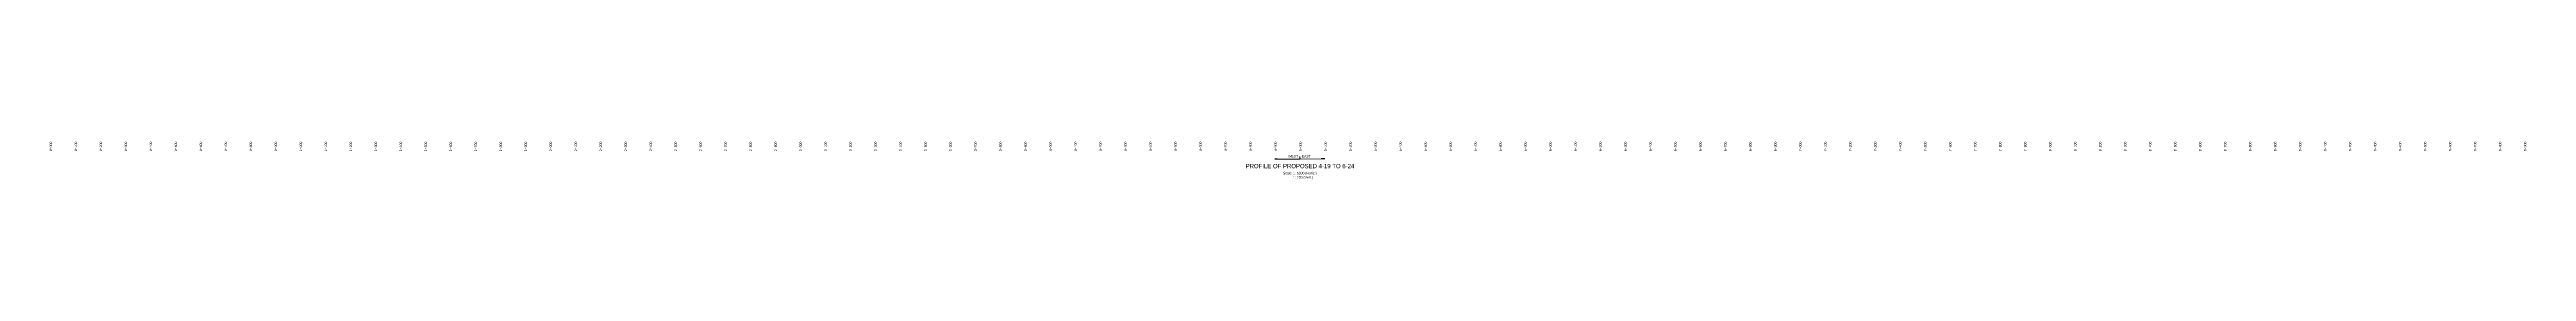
# Model space of a CAD drawing. Extents: x 471563 to 508050, y 6028961 to 6050146.
# Drawn here: x 471595 to 481501, y 6036228 to 6036378 of the extents above; entities that cross this region are included whole.
import ezdxf
from ezdxf.enums import TextEntityAlignment as Align

# ---------------------------------------------------------------- set-up
doc = ezdxf.new("R2010")
doc.units = 0
doc.header["$LTSCALE"] = 5
for name, color, linetype in [('CG-NOTES', 7, 'Continuous'), ('DETAIL-T', 7, 'Continuous'), ('L-DETAIL-T', 3, 'Continuous')]:
    doc.layers.add(name, color=color, linetype=linetype)
doc.styles.add('140', font='ARIALN.TTF', dxfattribs={"height": 15})
doc.styles.add('80', font='ARIALN.TTF', dxfattribs={"height": 10})
doc.styles.add('80CG', font='ARIALN.TTF', dxfattribs={"height": 10})
doc.styles.add('80L', font='ARIALN.TTF', dxfattribs={"height": 10})
doc.dimstyles.new('Compass 5 000', dxfattribs={"dimscale": 5, "dimtxt": 9, "dimasz": 2, "dimexe": 0.2, "dimexo": 0.0625, "dimgap": 0.5, "dimtad": 0, "dimtih": 1, "dimtoh": 1, "dimzin": 0, "dimdsep": 46, "dimtxsty": '80CG', "dimcen": 0.1, "dimse1": 1, "dimse2": 1, "dimclrd": 256, "dimclrt": 256, "dimaunit": 1, "dimadec": 4, "dimazin": 0, "dimtfac": 0.06, "dimtofl": 0, "dimtmove": 0, "dimatfit": 1, "dimfxl": 0.2, "dimtolj": 1, "dimtzin": 0, "dimlwd": -1, "dimarcsym": 0})

msp = doc.modelspace()

# ---------------------------------------------------------------- linework, layer by layer
at = {"layer": 'CG-NOTES'}
msp.add_line((476595.643, 6036309.117), (476595.643, 6036319.112), dxfattribs=at)

# ---------------------------------------------------------------- texts
at = {"style": '80'}
for s, p in [('0+000', (471600.621, 6036378.407)), ('0+100', (471700.568, 6036378.407)), ('0+200', (471800.515, 6036378.407)), ('0+300', (471900.463, 6036378.407)), ('0+400', (472000.41, 6036378.407)), ('0+500', (472100.357, 6036378.407)), ('0+600', (472200.304, 6036378.407)), ('0+700', (472300.251, 6036378.407)), ('0+800', (472400.198, 6036378.407)), ('0+900', (472500.145, 6036378.407)), ('1+000', (472600.093, 6036378.407)), ('1+100', (472700.04, 6036378.407)), ('1+200', (472799.987, 6036378.407)), ('1+300', (472899.934, 6036378.407)), ('1+400', (472999.881, 6036378.407)), ('1+500', (473099.828, 6036378.407)), ('1+600', (473199.775, 6036378.407)), ('1+700', (473299.723, 6036378.407)), ('1+800', (473399.67, 6036378.407)), ('1+900', (473499.617, 6036378.407)), ('2+000', (473599.564, 6036378.407)), ('2+100', (473699.511, 6036378.407)), ('2+200', (473799.458, 6036378.407)), ('2+300', (473899.405, 6036378.407)), ('2+400', (473999.353, 6036378.407)), ('2+500', (474099.3, 6036378.407)), ('2+600', (474199.247, 6036378.407)), ('2+700', (474299.194, 6036378.407)), ('2+800', (474399.141, 6036378.407)), ('2+900', (474499.088, 6036378.407)), ('3+000', (474599.035, 6036378.407)), ('3+100', (474698.983, 6036378.407)), ('3+200', (474798.93, 6036378.407)), ('3+300', (474898.877, 6036378.407)), ('3+400', (474998.824, 6036378.407)), ('3+500', (475098.771, 6036378.407)), ('3+600', (475198.718, 6036378.407)), ('3+700', (475298.665, 6036378.407)), ('3+800', (475398.613, 6036378.407)), ('3+900', (475498.56, 6036378.407)), ('4+000', (475598.507, 6036378.407)), ('4+100', (475698.454, 6036378.407)), ('4+200', (475798.401, 6036378.407)), ('4+300', (475898.348, 6036378.407)), ('4+400', (475998.295, 6036378.407)), ('4+500', (476098.243, 6036378.407)), ('4+600', (476198.19, 6036378.407)), ('4+700', (476298.137, 6036378.407)), ('4+800', (476398.084, 6036378.407)), ('5+200', (476797.873, 6036378.407)), ('5+300', (476897.82, 6036378.407)), ('5+400', (476997.767, 6036378.407)), ('5+500', (477097.714, 6036378.407)), ('5+600', (477197.661, 6036378.407)), ('5+700', (477297.608, 6036378.407)), ('5+800', (477397.555, 6036378.407)), ('5+900', (477497.503, 6036378.407)), ('6+000', (477597.45, 6036378.407)), ('6+100', (477697.397, 6036378.407)), ('6+200', (477797.344, 6036378.407)), ('6+300', (477897.291, 6036378.407)), ('6+400', (477997.238, 6036378.407)), ('6+500', (478097.185, 6036378.407)), ('6+600', (478197.133, 6036378.407)), ('6+700', (478297.08, 6036378.407)), ('6+800', (478397.027, 6036378.407)), ('6+900', (478496.974, 6036378.407)), ('7+000', (478596.921, 6036378.407)), ('7+100', (478696.868, 6036378.407)), ('7+200', (478796.815, 6036378.407)), ('7+300', (478896.763, 6036378.407)), ('7+400', (478996.71, 6036378.407)), ('7+500', (479096.657, 6036378.407)), ('7+600', (479196.604, 6036378.407)), ('7+700', (479296.551, 6036378.407)), ('7+800', (479396.498, 6036378.407)), ('7+900', (479496.445, 6036378.407)), ('8+000', (479596.393, 6036378.407)), ('8+100', (479696.34, 6036378.407)), ('8+200', (479796.287, 6036378.407)), ('8+300', (479896.234, 6036378.407)), ('8+400', (479996.181, 6036378.407)), ('8+500', (480096.128, 6036378.407)), ('8+600', (480196.075, 6036378.407)), ('8+700', (480296.023, 6036378.407)), ('8+800', (480395.97, 6036378.407)), ('8+900', (480495.917, 6036378.407)), ('9+000', (480595.864, 6036378.407)), ('9+100', (480695.811, 6036378.407)), ('9+200', (480795.758, 6036378.407)), ('9+300', (480895.705, 6036378.407)), ('9+400', (480995.653, 6036378.407)), ('9+500', (481095.6, 6036378.407)), ('9+600', (481195.547, 6036378.407)), ('9+700', (481295.494, 6036378.407)), ('9+800', (481395.441, 6036378.407)), ('9+900', (481495.388, 6036378.407))]:
    msp.add_text(s, height=9.9947, rotation=90, dxfattribs=at).set_placement(p, align=Align.MIDDLE_RIGHT)
at = {"layer": 'DETAIL-T', "insert": (476528.023, 6036257.319), "char_height": 9.99471, "attachment_point": 1, "style": '80L'}
msp.add_mtext_dynamic_manual_height_columns('Scale^I1: 5000 (Horiz.)\\P^I1: 200 (Vert.)', width=217.1051, gutter_width=45, heights=[0], dxfattribs=at)
at = {"layer": 'L-DETAIL-T', "insert": (476595.923, 6036289.176), "char_height": 17.49075, "width": 384.69844, "attachment_point": 2, "rotation": 0.0000002, "style": '140'}
msp.add_mtext('PROFILE OF PROPOSED 4-19 TO 6-24', dxfattribs=at)

# ---------------------------------------------------------------- leaders
at = {"layer": 'CG-NOTES', "path_type": 1}
for points in [[(476495.696, 6036309.117), (476595.643, 6036309.117)], [(476695.59, 6036309.117), (476595.643, 6036309.117)]]:
    msp.add_leader(points, dimstyle='Compass 5 000', override={"dimgap": 0.5, "dimtad": 0}, dxfattribs=at)

# ---------------------------------------------------------------- next in the draw order: texts
at = {"color": 3, "insert": (476588.279, 6036324.79), "char_height": 9.9947, "width": 78.38986, "attachment_point": 3, "style": '80', "bg_fill": 2}
msp.add_mtext('WEST', dxfattribs=at)

# ---------------------------------------------------------------- next in the draw order: texts
at = {"style": '80'}
msp.add_text('4+900', height=9.9947, rotation=90, dxfattribs=at).set_placement((476498.031, 6036378.407), align=Align.MIDDLE_RIGHT)
at = {"color": 3, "insert": (476603.229, 6036324.79), "char_height": 9.9947, "width": 71.7585, "attachment_point": 1, "style": '80', "bg_fill": 2}
msp.add_mtext('EAST', dxfattribs=at)

# ---------------------------------------------------------------- next in the draw order: texts
at = {"style": '80'}
for s, p in [('5+000', (476597.978, 6036378.407)), ('5+100', (476697.925, 6036378.407))]:
    msp.add_text(s, height=9.9947, rotation=90, dxfattribs=at).set_placement(p, align=Align.MIDDLE_RIGHT)

doc.saveas('drawing.dxf')
